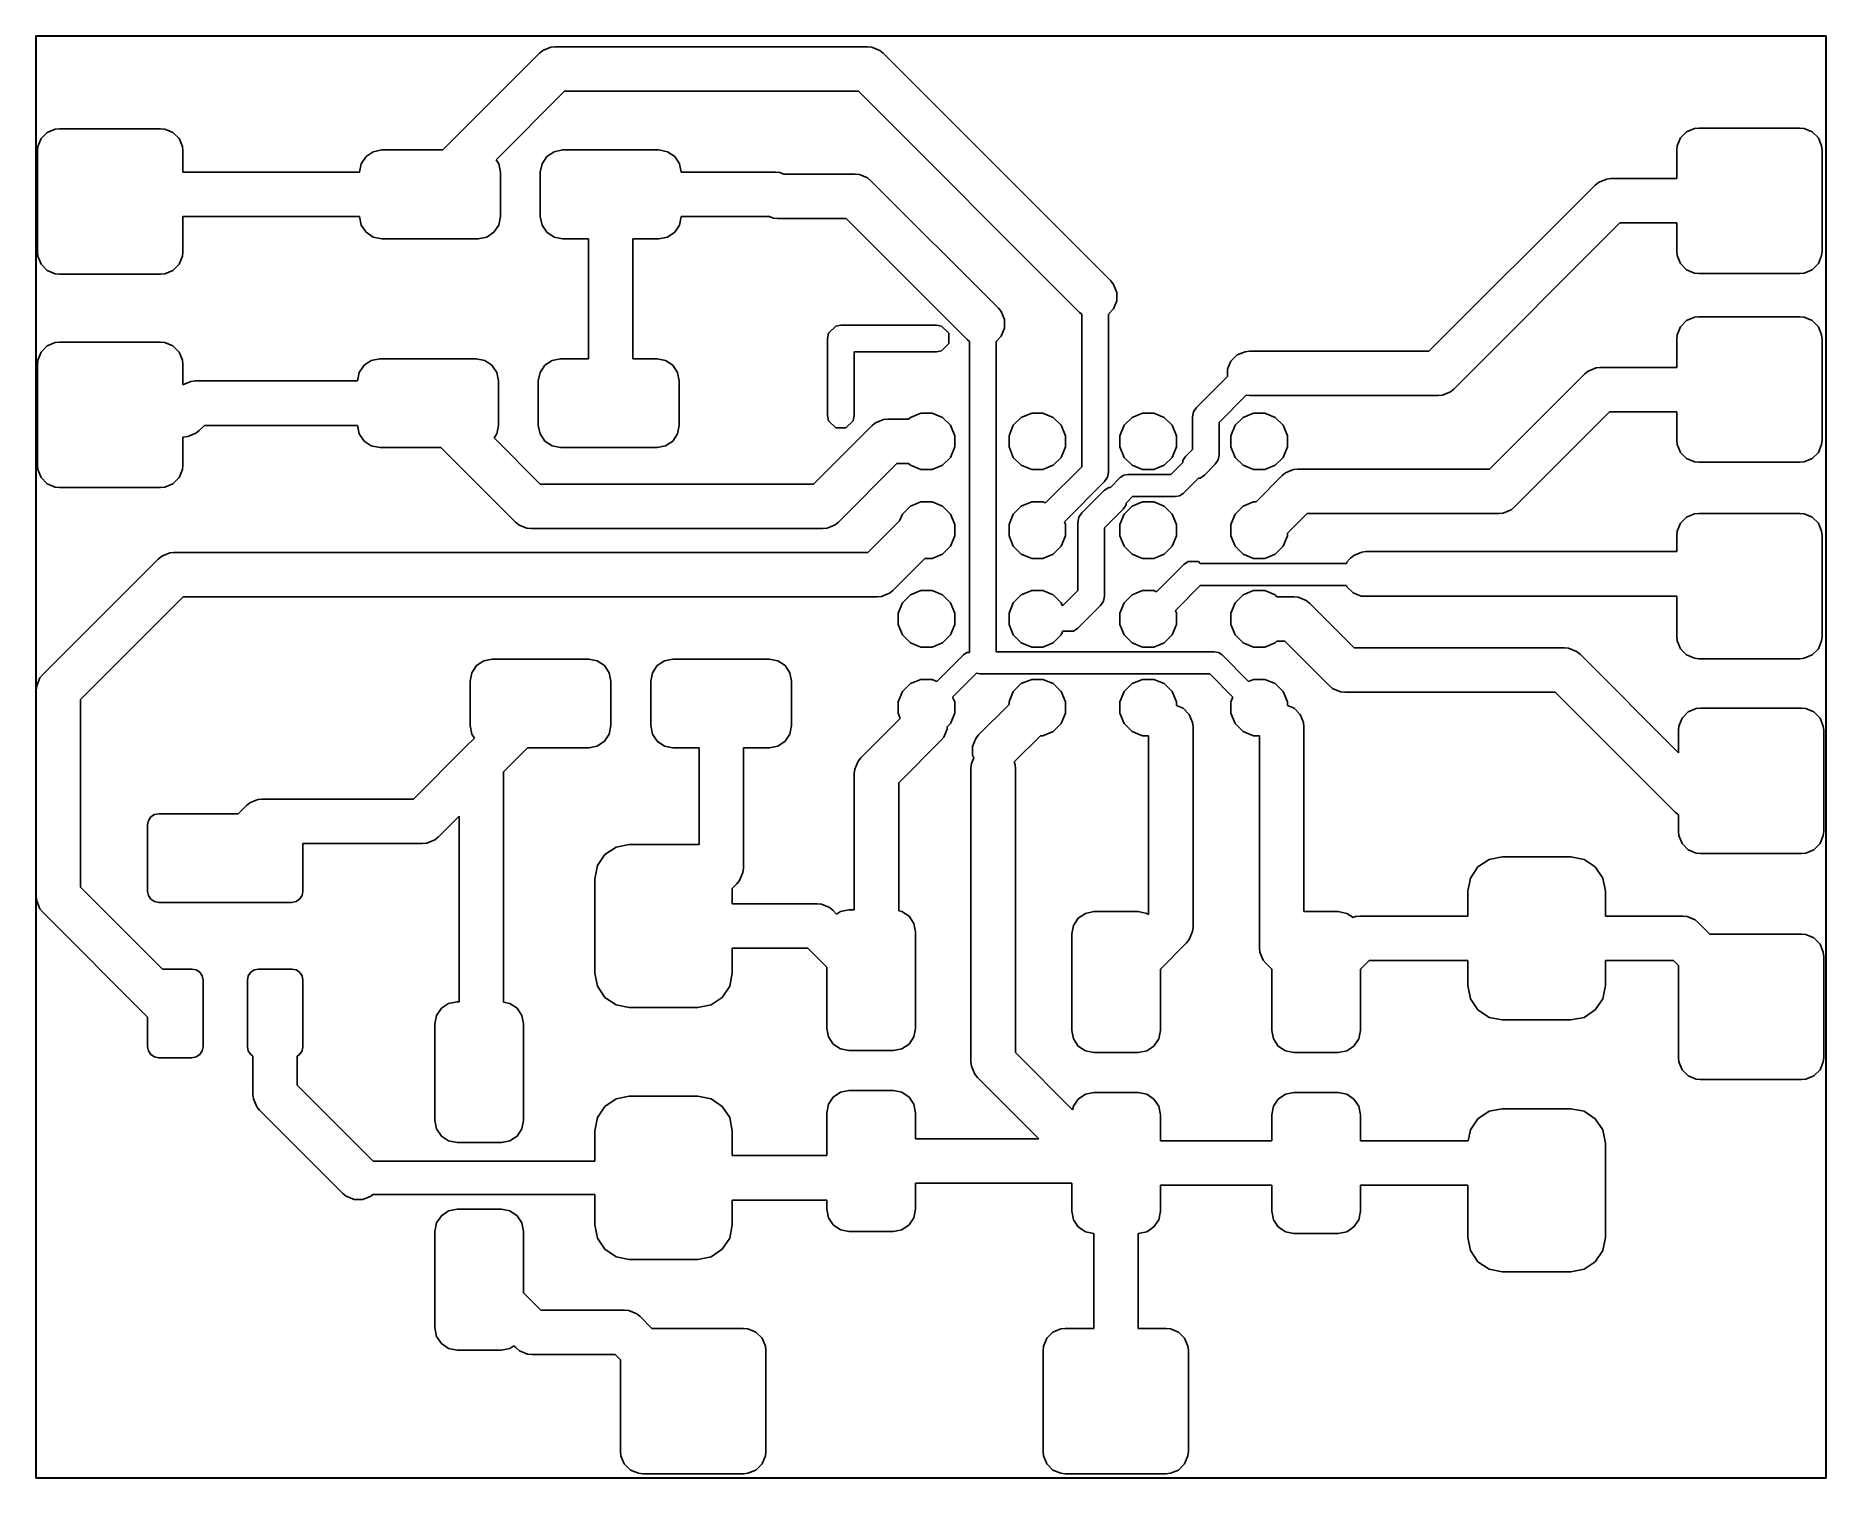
# Model space of a CAD drawing. Extents: x 149.47 to 157.54, y -96.06 to -89.56.
import ezdxf

# ---------------------------------------------------------------- set-up
doc = ezdxf.new("R2010")
doc.units = 0
doc.layers.add('BLACK', color=7, linetype='CONTINUOUS')

msp = doc.modelspace()

# ---------------------------------------------------------------- linework, layer by layer
at = {"layer": 'BLACK', "linetype": 'CONTINUOUS'}
for p, q in [((149.469, -89.556), (149.469038, -89.555809)), ((149.469, -89.556), (149.469038, -89.555809)), ((149.469, -96.055), (149.469, -89.556)), ((149.469, -96.055), (149.469, -89.556)), ((149.469038, -89.555809), (149.469309, -89.555538)), ((149.469038, -89.555809), (149.469309, -89.555538)), ((149.469309, -89.555538), (149.4695, -89.5555)), ((149.469309, -89.555538), (149.4695, -89.5555)), ((149.4695, -89.5555), (157.54, -89.5555)), ((149.4695, -89.5555), (157.54, -89.5555)), ((149.47, -89.5565), (149.47, -96.0545)), ((157.5395, -89.5565), (149.47, -89.5565)), ((149.47, -89.5565), (149.47, -96.0545)), ((157.5395, -89.5565), (149.47, -89.5565)), ((157.5395, -96.0545), (157.5395, -89.5565)), ((157.5395, -96.0545), (157.5395, -89.5565)), ((157.54, -89.5555), (157.540191, -89.555538)), ((157.54, -89.5555), (157.540191, -89.555538)), ((157.540191, -89.555538), (157.540462, -89.555809)), ((157.540191, -89.555538), (157.540462, -89.555809)), ((157.540462, -89.555809), (157.5405, -89.556)), ((157.540462, -89.555809), (157.5405, -89.556)), ((157.5405, -89.556), (157.5405, -96.055)), ((157.5405, -89.556), (157.5405, -96.055)), ((151.304578, -90.07), (151.74029, -89.634289)), ((151.74029, -89.634289), (151.755443, -89.621852)), ((151.755443, -89.621852), (151.791491, -89.606921)), ((151.791491, -89.606921), (151.811, -89.605)), ((151.811, -89.605), (153.219, -89.605)), ((153.219, -89.605), (153.238509, -89.606921)), ((153.238509, -89.606921), (153.274557, -89.621853)), ((153.274557, -89.621853), (153.289711, -89.634289)), ((153.289711, -89.634289), (154.315711, -90.660289)), ((151.852421, -89.805), (151.543792, -90.113629)), ((153.177578, -89.805), (151.852421, -89.805)), ((154.174289, -90.801711), (153.177578, -89.805)), ((149.493353, -90.018943), (149.520943, -89.991353)), ((149.520943, -89.991353), (149.556991, -89.976421)), ((149.556991, -89.976421), (149.5765, -89.9745)), ((149.5765, -89.9745), (150.0315, -89.9745)), ((150.0315, -89.9745), (150.051009, -89.976421)), ((150.051009, -89.976421), (150.087057, -89.991353)), ((150.087057, -89.991353), (150.114647, -90.018943)), ((156.883853, -90.015943), (156.911443, -89.988353)), ((156.911443, -89.988353), (156.947491, -89.973421)), ((156.947491, -89.973421), (156.967, -89.9715)), ((156.967, -89.9715), (157.422, -89.9715)), ((157.422, -89.9715), (157.441509, -89.973421)), ((157.441509, -89.973421), (157.477557, -89.988353)), ((157.477557, -89.988353), (157.505147, -90.015943)), ((149.4765, -90.0745), (149.478421, -90.054991)), ((149.4765, -90.5295), (149.4765, -90.0745)), ((149.478421, -90.054991), (149.493353, -90.018943)), ((150.114647, -90.018943), (150.129579, -90.054991)), ((150.129579, -90.054991), (150.1315, -90.0745)), ((150.1315, -90.0745), (150.1315, -90.17)), ((150.957789, -90.099289), (150.990232, -90.077612)), ((150.990232, -90.077612), (151.0285, -90.07)), ((151.0285, -90.07), (151.304578, -90.07)), ((151.772789, -90.099289), (151.805232, -90.077612)), ((151.805232, -90.077612), (151.8435, -90.07)), ((151.8435, -90.07), (152.2785, -90.07)), ((152.2785, -90.07), (152.316768, -90.077612)), ((152.316768, -90.077612), (152.349211, -90.099289)), ((156.867, -90.0715), (156.868921, -90.051991)), ((156.867, -90.199), (156.867, -90.0715)), ((156.868921, -90.051991), (156.883853, -90.015943)), ((157.505147, -90.015943), (157.520079, -90.051991)), ((157.520079, -90.051991), (157.522, -90.0715)), ((157.522, -90.0715), (157.522, -90.5265)), ((150.9285, -90.17), (150.936112, -90.131732)), ((150.936112, -90.131732), (150.957789, -90.099289)), ((151.543792, -90.113629), (151.555888, -90.131732)), ((151.555888, -90.131732), (151.5635, -90.17)), ((151.7435, -90.17), (151.751112, -90.131732)), ((151.751112, -90.131732), (151.772789, -90.099289)), ((152.349211, -90.099289), (152.370888, -90.131732)), ((152.370888, -90.131732), (152.3785, -90.17)), ((150.1315, -90.17), (150.9285, -90.17)), ((151.5635, -90.17), (151.5635, -90.37)), ((151.7435, -90.37), (151.7435, -90.17)), ((152.3785, -90.17), (152.804, -90.17)), ((152.804, -90.17), (152.823509, -90.171921)), ((152.823509, -90.171921), (152.840599, -90.179)), ((152.840599, -90.179), (153.163, -90.179)), ((153.163, -90.179), (153.182509, -90.180921)), ((153.182509, -90.180921), (153.218557, -90.195853)), ((153.218557, -90.195853), (153.233711, -90.208289)), ((153.233711, -90.208289), (153.808711, -90.783289)), ((155.749578, -90.977), (156.498289, -90.228289)), ((156.498289, -90.228289), (156.513443, -90.215853)), ((156.513443, -90.215853), (156.516847, -90.214443)), ((156.516847, -90.214443), (156.549491, -90.200921)), ((156.549491, -90.200921), (156.569, -90.199)), ((156.569, -90.199), (156.867, -90.199)), ((150.9285, -90.37), (150.1315, -90.37)), ((150.1315, -90.37), (150.1315, -90.5295)), ((150.936112, -90.408268), (150.9285, -90.37)), ((151.5635, -90.37), (151.555888, -90.408268)), ((151.751112, -90.408268), (151.7435, -90.37)), ((152.3785, -90.37), (152.370888, -90.408268)), ((152.776401, -90.37), (152.3785, -90.37)), ((152.793491, -90.377079), (152.776401, -90.37)), ((152.813, -90.379), (152.793491, -90.377079)), ((153.121578, -90.379), (152.813, -90.379)), ((153.667289, -90.924711), (153.121578, -90.379)), ((156.610422, -90.399), (155.861711, -91.147711)), ((156.867, -90.399), (156.610422, -90.399)), ((156.867, -90.5265), (156.867, -90.399)), ((150.957789, -90.440711), (150.936112, -90.408268)), ((150.990232, -90.462388), (150.957789, -90.440711)), ((151.0285, -90.47), (150.990232, -90.462388)), ((151.4635, -90.47), (151.0285, -90.47)), ((151.501768, -90.462388), (151.4635, -90.47)), ((151.534211, -90.440711), (151.501768, -90.462388)), ((151.555888, -90.408268), (151.534211, -90.440711)), ((151.772789, -90.440711), (151.751112, -90.408268)), ((151.805232, -90.462388), (151.772789, -90.440711)), ((151.8435, -90.47), (151.805232, -90.462388)), ((151.961, -90.47), (151.8435, -90.47)), ((151.961, -91.011), (151.961, -90.47)), ((152.2785, -90.47), (152.161, -90.47)), ((152.161, -90.47), (152.161, -91.011)), ((152.316768, -90.462388), (152.2785, -90.47)), ((152.349211, -90.440711), (152.316768, -90.462388)), ((152.370888, -90.408268), (152.349211, -90.440711)), ((149.478421, -90.549009), (149.4765, -90.5295)), ((149.493353, -90.585057), (149.478421, -90.549009)), ((150.129579, -90.549009), (150.114647, -90.585057)), ((150.1315, -90.5295), (150.129579, -90.549009)), ((156.868921, -90.546009), (156.867, -90.5265)), ((156.883853, -90.582057), (156.868921, -90.546009)), ((157.520079, -90.546009), (157.505147, -90.582057)), ((157.522, -90.5265), (157.520079, -90.546009)), ((149.520943, -90.612647), (149.493353, -90.585057)), ((149.556991, -90.627579), (149.520943, -90.612647)), ((149.5765, -90.6295), (149.556991, -90.627579)), ((150.0315, -90.6295), (149.5765, -90.6295)), ((150.051009, -90.627579), (150.0315, -90.6295)), ((150.087057, -90.612647), (150.051009, -90.627579)), ((150.114647, -90.585057), (150.087057, -90.612647)), ((156.911443, -90.609647), (156.883853, -90.582057)), ((156.947491, -90.624579), (156.911443, -90.609647)), ((156.967, -90.6265), (156.947491, -90.624579)), ((157.422, -90.6265), (156.967, -90.6265)), ((157.441509, -90.624579), (157.422, -90.6265)), ((157.477557, -90.609647), (157.441509, -90.624579)), ((157.505147, -90.582057), (157.477557, -90.609647)), ((154.315711, -90.660289), (154.328147, -90.675443)), ((154.328147, -90.675443), (154.343078, -90.711491)), ((154.343078, -90.711491), (154.343078, -90.750509)), ((153.808711, -90.783289), (153.821147, -90.798443)), ((153.821147, -90.798443), (153.836079, -90.834491)), ((154.185, -90.8105), (154.174289, -90.801711)), ((154.328147, -90.786557), (154.305, -90.809704)), ((154.343078, -90.750509), (154.328147, -90.786557)), ((153.042567, -90.896039), (153.075039, -90.863567)), ((153.075039, -90.863567), (153.098, -90.859)), ((153.098, -90.859), (153.529, -90.859)), ((153.529, -90.859), (153.551961, -90.863567)), ((153.551961, -90.863567), (153.584433, -90.896039)), ((153.836079, -90.873509), (153.821147, -90.909558)), ((153.836079, -90.834491), (153.836079, -90.873509)), ((154.185, -91.497147), (154.185, -90.8105)), ((154.305, -90.809704), (154.305, -91.522)), ((156.868921, -90.902491), (156.883853, -90.866443)), ((156.883853, -90.866443), (156.911443, -90.838853)), ((156.911443, -90.838853), (156.947491, -90.823921)), ((156.947491, -90.823921), (156.967, -90.822)), ((156.967, -90.822), (157.422, -90.822)), ((157.422, -90.822), (157.441509, -90.823921)), ((157.441509, -90.823921), (157.477557, -90.838853)), ((157.477557, -90.838853), (157.505147, -90.866443)), ((157.505147, -90.866443), (157.520079, -90.902491)), ((149.493353, -90.980443), (149.520943, -90.952853)), ((149.520943, -90.952853), (149.556991, -90.937921)), ((149.556991, -90.937921), (149.5765, -90.936)), ((149.5765, -90.936), (150.0315, -90.936)), ((150.0315, -90.936), (150.051009, -90.937921)), ((150.051009, -90.937921), (150.087057, -90.952853)), ((150.087057, -90.952853), (150.114647, -90.980443)), ((153.038, -90.919), (153.042567, -90.896039)), ((153.038, -91.267), (153.038, -90.919)), ((153.584433, -90.941961), (153.551961, -90.974433)), ((153.584433, -90.896039), (153.584433, -90.941961)), ((153.678, -90.9335), (153.667289, -90.924711)), ((153.678, -92.334), (153.678, -90.9335)), ((153.821147, -90.909558), (153.798, -90.932705)), ((153.798, -90.932705), (153.798, -92.331)), ((156.867, -90.922), (156.868921, -90.902491)), ((156.867, -91.0495), (156.867, -90.922)), ((157.520079, -90.902491), (157.522, -90.922)), ((157.522, -90.922), (157.522, -91.377)), ((149.4765, -91.036), (149.478421, -91.016491)), ((149.4765, -91.491), (149.4765, -91.036)), ((149.478421, -91.016491), (149.493353, -90.980443)), ((150.114647, -90.980443), (150.129579, -91.016491)), ((150.129579, -91.016491), (150.1315, -91.036)), ((150.1315, -91.036), (150.1315, -91.128215)), ((150.927112, -91.072732), (150.948789, -91.040289)), ((150.948789, -91.040289), (150.981232, -91.018612)), ((150.981232, -91.018612), (151.0195, -91.011)), ((151.0195, -91.011), (151.4545, -91.011)), ((151.4545, -91.011), (151.492768, -91.018612)), ((151.492768, -91.018612), (151.525211, -91.040289)), ((151.525211, -91.040289), (151.546888, -91.072732)), ((151.742112, -91.072732), (151.763789, -91.040289)), ((151.763789, -91.040289), (151.796232, -91.018612)), ((151.796232, -91.018612), (151.8345, -91.011)), ((151.8345, -91.011), (151.961, -91.011)), ((152.161, -91.011), (152.2695, -91.011)), ((152.2695, -91.011), (152.307768, -91.018612)), ((152.307768, -91.018612), (152.340211, -91.040289)), ((152.340211, -91.040289), (152.361888, -91.072732)), ((153.529, -90.979), (153.158, -90.979)), ((153.158, -90.979), (153.158, -91.267)), ((153.551961, -90.974433), (153.529, -90.979)), ((154.841921, -91.057491), (154.856853, -91.021443)), ((154.856853, -91.021443), (154.884443, -90.993853)), ((154.884443, -90.993853), (154.920491, -90.978921)), ((154.920491, -90.978921), (154.94, -90.977)), ((154.94, -90.977), (155.749578, -90.977)), ((150.131942, -91.127853), (150.1425, -91.123479)), ((150.1425, -91.123479), (150.167991, -91.112921)), ((150.167991, -91.112921), (150.1875, -91.111)), ((150.1875, -91.111), (150.9195, -91.111)), ((150.9195, -91.111), (150.927112, -91.072732)), ((151.546888, -91.072732), (151.5545, -91.111)), ((151.5545, -91.111), (151.5545, -91.311)), ((151.7345, -91.111), (151.742112, -91.072732)), ((151.7345, -91.311), (151.7345, -91.111)), ((152.361888, -91.072732), (152.3695, -91.111)), ((152.3695, -91.111), (152.3695, -91.311)), ((154.701574, -91.230574), (154.841921, -91.090226)), ((154.841921, -91.090226), (154.841921, -91.057491)), ((156.022578, -91.508), (156.451789, -91.078789)), ((156.451789, -91.078789), (156.466943, -91.066353)), ((156.466943, -91.066353), (156.502991, -91.051421)), ((156.502991, -91.051421), (156.5225, -91.0495)), ((156.5225, -91.0495), (156.867, -91.0495)), ((150.1315, -91.128215), (150.131942, -91.127853)), ((154.92621, -91.175642), (154.804, -91.297852)), ((154.94, -91.177), (154.92621, -91.175642)), ((155.791, -91.177), (154.94, -91.177)), ((155.810509, -91.175079), (155.791, -91.177)), ((155.846557, -91.160147), (155.810509, -91.175079)), ((155.861711, -91.147711), (155.846557, -91.160147)), ((153.042567, -91.289961), (153.038, -91.267)), ((153.158, -91.267), (153.153433, -91.289961)), ((153.254443, -91.299852), (153.290491, -91.284921)), ((153.290491, -91.284921), (153.31, -91.283)), ((153.31, -91.283), (153.403685, -91.283)), ((153.403685, -91.283), (153.411776, -91.274909)), ((153.411776, -91.274909), (153.458638, -91.255498)), ((153.458638, -91.255498), (153.509362, -91.255498)), ((153.509362, -91.255498), (153.556224, -91.274909)), ((153.556224, -91.274909), (153.592091, -91.310776)), ((153.875909, -91.310776), (153.911776, -91.274909)), ((153.911776, -91.274909), (153.958638, -91.255498)), ((153.958638, -91.255498), (154.009362, -91.255498)), ((154.009362, -91.255498), (154.056224, -91.274909)), ((154.056224, -91.274909), (154.092091, -91.310776)), ((154.375909, -91.310776), (154.411776, -91.274909)), ((154.411776, -91.274909), (154.458638, -91.255498)), ((154.458638, -91.255498), (154.509362, -91.255498)), ((154.509362, -91.255498), (154.556224, -91.274909)), ((154.556224, -91.274909), (154.592091, -91.310776)), ((154.684, -91.273), (154.688567, -91.250039)), ((154.684, -91.419147), (154.684, -91.273)), ((154.688567, -91.250039), (154.701574, -91.230574)), ((154.875909, -91.310776), (154.911776, -91.274909)), ((154.911776, -91.274909), (154.958638, -91.255498)), ((154.958638, -91.255498), (155.009362, -91.255498)), ((155.009362, -91.255498), (155.056224, -91.274909)), ((155.056224, -91.274909), (155.092091, -91.310776)), ((156.563922, -91.2495), (156.134711, -91.678711)), ((156.867, -91.2495), (156.563922, -91.2495)), ((156.867, -91.377), (156.867, -91.2495)), ((150.135, -91.3635), (150.1315, -91.3635)), ((150.1315, -91.3635), (150.1315, -91.491)), ((150.154509, -91.361579), (150.135, -91.3635)), ((150.190557, -91.346647), (150.154509, -91.361579)), ((150.205711, -91.334211), (150.190557, -91.346647)), ((150.228922, -91.311), (150.205711, -91.334211)), ((150.9195, -91.311), (150.228922, -91.311)), ((150.927112, -91.349268), (150.9195, -91.311)), ((150.948789, -91.381711), (150.927112, -91.349268)), ((151.546888, -91.349268), (151.534792, -91.36737)), ((151.534792, -91.36737), (151.743421, -91.576)), ((151.5545, -91.311), (151.546888, -91.349268)), ((151.742112, -91.349268), (151.7345, -91.311)), ((151.763789, -91.381711), (151.742112, -91.349268)), ((152.361888, -91.349268), (152.340211, -91.381711)), ((152.3695, -91.311), (152.361888, -91.349268)), ((152.975578, -91.576), (153.23929, -91.312289)), ((153.075039, -91.322433), (153.042567, -91.289961)), ((153.120961, -91.322433), (153.075039, -91.322433)), ((153.153433, -91.289961), (153.120961, -91.322433)), ((153.23929, -91.312289), (153.254443, -91.299852)), ((153.592091, -91.310776), (153.611502, -91.357638)), ((153.611502, -91.357638), (153.611502, -91.408362)), ((153.856498, -91.357638), (153.875909, -91.310776)), ((153.856498, -91.408362), (153.856498, -91.357638)), ((154.092091, -91.310776), (154.111502, -91.357638)), ((154.111502, -91.357638), (154.111502, -91.408362)), ((154.356498, -91.357638), (154.375909, -91.310776)), ((154.356498, -91.408362), (154.356498, -91.357638)), ((154.592091, -91.310776), (154.611502, -91.357638)), ((154.611502, -91.357638), (154.611502, -91.408362)), ((154.804, -91.297852), (154.804, -91.444)), ((154.856498, -91.357638), (154.875909, -91.310776)), ((154.856498, -91.408362), (154.856498, -91.357638)), ((155.092091, -91.310776), (155.111502, -91.357638)), ((155.111502, -91.357638), (155.111502, -91.408362)), ((150.981232, -91.403388), (150.948789, -91.381711)), ((151.0195, -91.411), (150.981232, -91.403388)), ((151.295578, -91.411), (151.0195, -91.411)), ((151.631289, -91.74671), (151.295578, -91.411)), ((151.796232, -91.403388), (151.763789, -91.381711)), ((151.8345, -91.411), (151.796232, -91.403388)), ((152.2695, -91.411), (151.8345, -91.411)), ((152.307768, -91.403388), (152.2695, -91.411)), ((152.340211, -91.381711), (152.307768, -91.403388)), ((153.611502, -91.408362), (153.592091, -91.455224)), ((153.875909, -91.455224), (153.856498, -91.408362)), ((154.111502, -91.408362), (154.092091, -91.455224)), ((154.375909, -91.455224), (154.356498, -91.408362)), ((154.611502, -91.408362), (154.592091, -91.455224)), ((154.652574, -91.450574), (154.684, -91.419147)), ((154.804, -91.444), (154.799433, -91.466961)), ((154.875909, -91.455224), (154.856498, -91.408362)), ((155.111502, -91.408362), (155.092091, -91.455224)), ((156.868921, -91.396509), (156.867, -91.377)), ((156.883853, -91.432557), (156.868921, -91.396509)), ((156.911443, -91.460147), (156.883853, -91.432557)), ((157.505147, -91.432557), (157.477557, -91.460147)), ((157.520079, -91.396509), (157.505147, -91.432557)), ((157.522, -91.377), (157.520079, -91.396509)), ((149.478421, -91.510509), (149.4765, -91.491)), ((149.493353, -91.546557), (149.478421, -91.510509)), ((150.129579, -91.510509), (150.114647, -91.546557)), ((150.1315, -91.491), (150.129579, -91.510509)), ((153.351421, -91.483), (153.087711, -91.746711)), ((153.403685, -91.483), (153.351421, -91.483)), ((153.411776, -91.491091), (153.403685, -91.483)), ((153.458638, -91.510502), (153.411776, -91.491091)), ((153.509362, -91.510502), (153.458638, -91.510502)), ((153.556224, -91.491091), (153.509362, -91.510502)), ((153.592091, -91.455224), (153.556224, -91.491091)), ((153.911776, -91.491091), (153.875909, -91.455224)), ((153.958638, -91.510502), (153.911776, -91.491091)), ((154.009362, -91.510502), (153.958638, -91.510502)), ((154.056224, -91.491091), (154.009362, -91.510502)), ((154.021586, -91.660561), (154.185, -91.497147)), ((154.092091, -91.455224), (154.056224, -91.491091)), ((154.305, -91.522), (154.300433, -91.544961)), ((154.411776, -91.491091), (154.375909, -91.455224)), ((154.458638, -91.510502), (154.411776, -91.491091)), ((154.509362, -91.510502), (154.458638, -91.510502)), ((154.556224, -91.491091), (154.509362, -91.510502)), ((154.592091, -91.455224), (154.556224, -91.491091)), ((154.58529, -91.532), (154.639567, -91.477723)), ((154.639567, -91.470039), (154.652574, -91.450574)), ((154.639567, -91.477723), (154.639567, -91.470039)), ((154.786426, -91.486427), (154.737426, -91.535426)), ((154.799433, -91.466961), (154.786426, -91.486427)), ((154.911776, -91.491091), (154.875909, -91.455224)), ((154.958638, -91.510502), (154.911776, -91.491091)), ((155.009362, -91.510502), (154.958638, -91.510502)), ((155.056224, -91.491091), (155.009362, -91.510502)), ((155.092091, -91.455224), (155.056224, -91.491091)), ((155.088289, -91.53729), (155.103442, -91.524853)), ((155.103442, -91.524853), (155.114, -91.520479)), ((155.114, -91.520479), (155.139491, -91.509921)), ((155.139491, -91.509921), (155.159, -91.508)), ((155.159, -91.508), (156.022578, -91.508)), ((156.947491, -91.475079), (156.911443, -91.460147)), ((156.967, -91.477), (156.947491, -91.475079)), ((157.422, -91.477), (156.967, -91.477)), ((157.441509, -91.475079), (157.422, -91.477)), ((157.477557, -91.460147), (157.441509, -91.475079)), ((149.520943, -91.574147), (149.493353, -91.546557)), ((149.556991, -91.589079), (149.520943, -91.574147)), ((149.5765, -91.591), (149.556991, -91.589079)), ((150.0315, -91.591), (149.5765, -91.591)), ((150.051009, -91.589079), (150.0315, -91.591)), ((150.087057, -91.574147), (150.051009, -91.589079)), ((150.114647, -91.546557), (150.087057, -91.574147)), ((151.743421, -91.576), (152.975578, -91.576)), ((154.287427, -91.564426), (154.106438, -91.745413)), ((154.184574, -91.705574), (154.286574, -91.603573)), ((154.286574, -91.603573), (154.306039, -91.590567)), ((154.300433, -91.544961), (154.287427, -91.564426)), ((154.306039, -91.590567), (154.313723, -91.590567)), ((154.313723, -91.590567), (154.357645, -91.546644)), ((154.357645, -91.546644), (154.373866, -91.535806)), ((154.373866, -91.535806), (154.393, -91.532)), ((154.393, -91.532), (154.58529, -91.532)), ((154.710277, -91.548433), (154.641355, -91.617355)), ((154.717961, -91.548433), (154.710277, -91.548433)), ((154.737426, -91.535426), (154.717961, -91.548433)), ((154.97008, -91.655498), (155.088289, -91.53729)), ((153.375909, -91.710776), (153.411776, -91.674909)), ((153.411776, -91.674909), (153.458638, -91.655498)), ((153.458638, -91.655498), (153.509362, -91.655498)), ((153.509362, -91.655498), (153.556224, -91.674909)), ((153.556224, -91.674909), (153.592091, -91.710776)), ((153.875909, -91.710776), (153.911776, -91.674909)), ((153.911776, -91.674909), (153.958638, -91.655498)), ((153.958638, -91.655498), (154.009362, -91.655498)), ((154.009362, -91.655498), (154.021586, -91.660561)), ((154.371427, -91.688426), (154.287, -91.772852)), ((154.384433, -91.668961), (154.371427, -91.688426)), ((154.375909, -91.710776), (154.411776, -91.674909)), ((154.413711, -91.632), (154.384433, -91.661277)), ((154.384433, -91.661277), (154.384433, -91.668961)), ((154.411776, -91.674909), (154.458638, -91.655498)), ((154.606, -91.632), (154.413711, -91.632)), ((154.458638, -91.655498), (154.509362, -91.655498)), ((154.509362, -91.655498), (154.556224, -91.674909)), ((154.556224, -91.674909), (154.592091, -91.710776)), ((154.625134, -91.628194), (154.606, -91.632)), ((154.641355, -91.617355), (154.625134, -91.628194)), ((154.875909, -91.710776), (154.911776, -91.674909)), ((154.911776, -91.674909), (154.958638, -91.655498)), ((154.958638, -91.655498), (154.97008, -91.655498)), ((156.119557, -91.691147), (156.083509, -91.706079)), ((156.134711, -91.678711), (156.119557, -91.691147)), ((151.646442, -91.759147), (151.631289, -91.74671)), ((151.648596, -91.760039), (151.646442, -91.759147)), ((151.682491, -91.774079), (151.648596, -91.760039)), ((153.072557, -91.759147), (153.036509, -91.774079)), ((153.087711, -91.746711), (153.072557, -91.759147)), ((153.220578, -91.884), (153.363256, -91.741321)), ((153.363256, -91.741321), (153.375909, -91.710776)), ((153.592091, -91.710776), (153.611502, -91.757638)), ((153.611502, -91.757638), (153.611502, -91.808362)), ((153.856498, -91.757638), (153.875909, -91.710776)), ((153.856498, -91.808362), (153.856498, -91.757638)), ((154.106438, -91.745413), (154.111502, -91.757638)), ((154.111502, -91.757638), (154.111502, -91.808362)), ((154.167, -91.748), (154.171567, -91.725039)), ((154.167, -92.055148), (154.167, -91.748)), ((154.171567, -91.725039), (154.184574, -91.705574)), ((154.287, -91.772852), (154.287, -92.08)), ((154.356498, -91.757638), (154.375909, -91.710776)), ((154.356498, -91.808362), (154.356498, -91.757638)), ((154.592091, -91.710776), (154.611502, -91.757638)), ((154.611502, -91.757638), (154.611502, -91.808362)), ((154.856498, -91.757638), (154.875909, -91.710776)), ((154.856498, -91.808362), (154.856498, -91.757638)), ((155.200421, -91.708), (155.111502, -91.796919)), ((156.064, -91.708), (155.200421, -91.708)), ((156.083509, -91.706079), (156.064, -91.708)), ((156.868921, -91.787991), (156.883853, -91.751943)), ((156.883853, -91.751943), (156.911443, -91.724353)), ((156.911443, -91.724353), (156.947491, -91.709421)), ((156.947491, -91.709421), (156.967, -91.7075)), ((156.967, -91.7075), (157.422, -91.7075)), ((157.422, -91.7075), (157.441509, -91.709421)), ((157.441509, -91.709421), (157.477557, -91.724353)), ((157.477557, -91.724353), (157.505147, -91.751943)), ((157.505147, -91.751943), (157.520079, -91.787991)), ((151.702, -91.776), (151.682491, -91.774079)), ((153.017, -91.776), (151.702, -91.776)), ((153.036509, -91.774079), (153.017, -91.776)), ((153.611502, -91.808362), (153.592091, -91.855224)), ((153.875909, -91.855224), (153.856498, -91.808362)), ((154.111502, -91.808362), (154.092091, -91.855224)), ((154.375909, -91.855224), (154.356498, -91.808362)), ((154.611502, -91.808362), (154.592091, -91.855224)), ((154.875909, -91.855224), (154.856498, -91.808362)), ((155.111502, -91.808362), (155.092091, -91.855224)), ((155.111502, -91.796919), (155.111502, -91.808362)), ((156.867, -91.8075), (156.868921, -91.787991)), ((156.867, -91.88), (156.867, -91.8075)), ((157.520079, -91.787991), (157.522, -91.8075)), ((157.522, -91.8075), (157.522, -92.2625)), ((149.500289, -92.434289), (150.021289, -91.91329)), ((150.021289, -91.91329), (150.036442, -91.900853)), ((150.036442, -91.900853), (150.047, -91.896479)), ((150.047, -91.896479), (150.072491, -91.885921)), ((150.072491, -91.885921), (150.092, -91.884)), ((150.092, -91.884), (153.220578, -91.884)), ((153.47692, -91.910502), (153.332711, -92.054711)), ((153.509362, -91.910502), (153.47692, -91.910502)), ((153.556224, -91.891091), (153.509362, -91.910502)), ((153.592091, -91.855224), (153.556224, -91.891091)), ((153.911776, -91.891091), (153.875909, -91.855224)), ((153.958638, -91.910502), (153.911776, -91.891091)), ((154.009362, -91.910502), (153.958638, -91.910502)), ((154.056224, -91.891091), (154.009362, -91.910502)), ((154.092091, -91.855224), (154.056224, -91.891091)), ((154.411776, -91.891091), (154.375909, -91.855224)), ((154.458638, -91.910502), (154.411776, -91.891091)), ((154.509362, -91.910502), (154.458638, -91.910502)), ((154.556224, -91.891091), (154.509362, -91.910502)), ((154.592091, -91.855224), (154.556224, -91.891091)), ((154.644573, -91.937574), (154.664039, -91.924567)), ((154.664039, -91.924567), (154.709961, -91.924567)), ((154.709961, -91.924567), (154.718394, -91.933)), ((154.718394, -91.933), (155.377551, -91.933)), ((154.911776, -91.891091), (154.875909, -91.855224)), ((154.958638, -91.910502), (154.911776, -91.891091)), ((155.009362, -91.910502), (154.958638, -91.910502)), ((155.056224, -91.891091), (155.009362, -91.910502)), ((155.092091, -91.855224), (155.056224, -91.891091)), ((155.377551, -91.933), (155.379853, -91.927443)), ((155.379853, -91.927443), (155.392289, -91.912289)), ((155.392289, -91.912289), (155.39529, -91.909289)), ((155.39529, -91.909289), (155.410443, -91.896852)), ((155.410443, -91.896852), (155.446491, -91.881921)), ((155.446491, -91.881921), (155.466, -91.88)), ((155.466, -91.88), (156.867, -91.88)), ((154.521586, -92.060561), (154.644573, -91.937574)), ((150.133421, -92.084), (149.671, -92.546421)), ((153.262, -92.084), (150.133421, -92.084)), ((153.281509, -92.082079), (153.262, -92.084)), ((153.317557, -92.067147), (153.281509, -92.082079)), ((153.332711, -92.054711), (153.317557, -92.067147)), ((153.375909, -92.110776), (153.411776, -92.074909)), ((153.411776, -92.074909), (153.458638, -92.055498)), ((153.458638, -92.055498), (153.509362, -92.055498)), ((153.509362, -92.055498), (153.556224, -92.074909)), ((153.556224, -92.074909), (153.592091, -92.110776)), ((153.875909, -92.110776), (153.911776, -92.074909)), ((153.911776, -92.074909), (153.958638, -92.055498)), ((153.958638, -92.055498), (154.009362, -92.055498)), ((154.009362, -92.055498), (154.056224, -92.074909)), ((154.056224, -92.074909), (154.092091, -92.110776)), ((154.097738, -92.124409), (154.167, -92.055148)), ((154.287, -92.08), (154.282433, -92.102961)), ((154.375909, -92.110776), (154.411776, -92.074909)), ((154.411776, -92.074909), (154.458638, -92.055498)), ((154.458638, -92.055498), (154.509362, -92.055498)), ((154.509362, -92.055498), (154.521586, -92.060561)), ((154.718853, -92.033), (154.606438, -92.145413)), ((155.377551, -92.033), (154.718853, -92.033)), ((154.875909, -92.110776), (154.911776, -92.074909)), ((154.911776, -92.074909), (154.958638, -92.055498)), ((154.958638, -92.055498), (155.009362, -92.055498)), ((155.009362, -92.055498), (155.056224, -92.074909)), ((155.056224, -92.074909), (155.064315, -92.083)), ((155.064315, -92.083), (155.141, -92.083)), ((155.141, -92.083), (155.160509, -92.084921)), ((155.160509, -92.084921), (155.196557, -92.099853)), ((155.379853, -92.038557), (155.377551, -92.033)), ((155.407443, -92.066147), (155.379853, -92.038557)), ((155.443491, -92.081079), (155.407443, -92.066147)), ((155.482509, -92.081079), (155.443491, -92.081079)), ((155.485114, -92.08), (155.482509, -92.081079)), ((156.867, -92.08), (155.485114, -92.08)), ((156.867, -92.2625), (156.867, -92.08)), ((153.356498, -92.157638), (153.375909, -92.110776)), ((153.356498, -92.208362), (153.356498, -92.157638)), ((153.592091, -92.110776), (153.611502, -92.157638)), ((153.611502, -92.157638), (153.611502, -92.208362)), ((153.856498, -92.157638), (153.875909, -92.110776)), ((153.856498, -92.208362), (153.856498, -92.157638)), ((154.092091, -92.110776), (154.097738, -92.124409)), ((154.269426, -92.122426), (154.166426, -92.225426)), ((154.282433, -92.102961), (154.269426, -92.122426)), ((154.356498, -92.157638), (154.375909, -92.110776)), ((154.356498, -92.208362), (154.356498, -92.157638)), ((154.606438, -92.145413), (154.611502, -92.157638)), ((154.611502, -92.157638), (154.611502, -92.208362)), ((154.856498, -92.157638), (154.875909, -92.110776)), ((154.856498, -92.208362), (154.856498, -92.157638)), ((155.196557, -92.099853), (155.211711, -92.112289)), ((155.211711, -92.112289), (155.412422, -92.313)), ((153.375909, -92.255224), (153.356498, -92.208362)), ((153.411776, -92.291091), (153.375909, -92.255224)), ((153.592091, -92.255224), (153.556224, -92.291091)), ((153.611502, -92.208362), (153.592091, -92.255224)), ((153.875909, -92.255224), (153.856498, -92.208362)), ((153.911776, -92.291091), (153.875909, -92.255224)), ((154.092091, -92.255224), (154.056224, -92.291091)), ((154.099629, -92.237023), (154.092091, -92.255224)), ((154.101039, -92.238433), (154.099629, -92.237023)), ((154.146961, -92.238433), (154.101039, -92.238433)), ((154.166426, -92.225426), (154.146961, -92.238433)), ((154.375909, -92.255224), (154.356498, -92.208362)), ((154.411776, -92.291091), (154.375909, -92.255224)), ((154.592091, -92.255224), (154.556224, -92.291091)), ((154.611502, -92.208362), (154.592091, -92.255224)), ((154.875909, -92.255224), (154.856498, -92.208362)), ((154.911776, -92.291091), (154.875909, -92.255224)), ((153.458638, -92.310502), (153.411776, -92.291091)), ((153.509362, -92.310502), (153.458638, -92.310502)), ((153.556224, -92.291091), (153.509362, -92.310502)), ((153.650645, -92.345645), (153.666866, -92.334806)), ((153.666866, -92.334806), (153.67816, -92.334806)), ((153.67816, -92.334806), (153.678, -92.334)), ((153.798, -92.331), (154.782, -92.331)), ((153.958638, -92.310502), (153.911776, -92.291091)), ((154.009362, -92.310502), (153.958638, -92.310502)), ((154.056224, -92.291091), (154.009362, -92.310502)), ((154.458638, -92.310502), (154.411776, -92.291091)), ((154.509362, -92.310502), (154.458638, -92.310502)), ((154.556224, -92.291091), (154.509362, -92.310502)), ((154.782, -92.331), (154.801134, -92.334806)), ((154.801134, -92.334806), (154.817355, -92.345645)), ((154.958638, -92.310502), (154.911776, -92.291091)), ((155.009362, -92.310502), (154.958638, -92.310502)), ((155.056224, -92.291091), (155.009362, -92.310502)), ((155.064315, -92.283), (155.056224, -92.291091)), ((155.099578, -92.283), (155.064315, -92.283)), ((155.300289, -92.483711), (155.099578, -92.283)), ((155.412422, -92.313), (156.36, -92.313)), ((156.36, -92.313), (156.379509, -92.314921)), ((156.379509, -92.314921), (156.415557, -92.329853)), ((156.415557, -92.329853), (156.430711, -92.342289)), ((156.868921, -92.282009), (156.867, -92.2625)), ((156.883853, -92.318057), (156.868921, -92.282009)), ((156.911443, -92.345647), (156.883853, -92.318057)), ((157.505147, -92.318057), (157.477557, -92.345647)), ((157.520079, -92.282009), (157.505147, -92.318057)), ((157.522, -92.2625), (157.520079, -92.282009)), ((151.434112, -92.425732), (151.455789, -92.393289)), ((151.455789, -92.393289), (151.488232, -92.371612)), ((151.488232, -92.371612), (151.5265, -92.364)), ((151.5265, -92.364), (151.9615, -92.364)), ((151.9615, -92.364), (151.999768, -92.371612)), ((151.999768, -92.371612), (152.032211, -92.393289)), ((152.032211, -92.393289), (152.053888, -92.425732)), ((152.249112, -92.425732), (152.270789, -92.393289)), ((152.270789, -92.393289), (152.303232, -92.371612)), ((152.303232, -92.371612), (152.3415, -92.364)), ((152.3415, -92.364), (152.7765, -92.364)), ((152.7765, -92.364), (152.814768, -92.371612)), ((152.814768, -92.371612), (152.847211, -92.393289)), ((152.847211, -92.393289), (152.868888, -92.425732)), ((153.531586, -92.464703), (153.650645, -92.345645)), ((154.817355, -92.345645), (154.936413, -92.464703)), ((156.430711, -92.342289), (156.8745, -92.786078)), ((156.947491, -92.360579), (156.911443, -92.345647)), ((156.967, -92.3625), (156.947491, -92.360579)), ((157.422, -92.3625), (156.967, -92.3625)), ((157.441509, -92.360579), (157.422, -92.3625)), ((157.477557, -92.345647), (157.441509, -92.360579)), ((149.471, -92.505), (149.472921, -92.485491)), ((149.472921, -92.485491), (149.487853, -92.449443)), ((149.487853, -92.449443), (149.500289, -92.434289)), ((151.4265, -92.464), (151.434112, -92.425732)), ((151.4265, -92.664), (151.4265, -92.464)), ((152.053888, -92.425732), (152.0615, -92.464)), ((152.0615, -92.464), (152.0615, -92.664)), ((152.2415, -92.464), (152.249112, -92.425732)), ((152.2415, -92.664), (152.2415, -92.464)), ((152.868888, -92.425732), (152.8765, -92.464)), ((152.8765, -92.464), (152.8765, -92.664)), ((153.375909, -92.510776), (153.411776, -92.474909)), ((153.411776, -92.474909), (153.458638, -92.455498)), ((153.458638, -92.455498), (153.509362, -92.455498)), ((153.509362, -92.455498), (153.531586, -92.464703)), ((153.709744, -92.427965), (153.602296, -92.535413)), ((153.725, -92.431), (153.709744, -92.427965)), ((154.76129, -92.431), (153.725, -92.431)), ((153.875909, -92.510776), (153.911776, -92.474909)), ((153.911776, -92.474909), (153.958638, -92.455498)), ((153.958638, -92.455498), (154.009362, -92.455498)), ((154.009362, -92.455498), (154.056224, -92.474909)), ((154.056224, -92.474909), (154.092091, -92.510776)), ((154.375909, -92.510776), (154.411776, -92.474909)), ((154.411776, -92.474909), (154.458638, -92.455498)), ((154.458638, -92.455498), (154.509362, -92.455498)), ((154.509362, -92.455498), (154.556224, -92.474909)), ((154.556224, -92.474909), (154.592091, -92.510776)), ((154.865703, -92.535413), (154.76129, -92.431)), ((154.936413, -92.464703), (154.958638, -92.455498)), ((154.958638, -92.455498), (155.009362, -92.455498)), ((155.009362, -92.455498), (155.056224, -92.474909)), ((155.056224, -92.474909), (155.092091, -92.510776)), ((155.315443, -92.496147), (155.300289, -92.483711)), ((155.351491, -92.511079), (155.315443, -92.496147)), ((149.471, -93.434), (149.471, -92.505)), ((149.671, -92.546421), (149.671, -93.392578)), ((153.356498, -92.557638), (153.375909, -92.510776)), ((153.356498, -92.608362), (153.356498, -92.557638)), ((153.602296, -92.535413), (153.611502, -92.557638)), ((153.611502, -92.557638), (153.611502, -92.608362)), ((153.719289, -92.706289), (153.856498, -92.56908)), ((153.856498, -92.557638), (153.875909, -92.510776)), ((153.856498, -92.56908), (153.856498, -92.557638)), ((154.092091, -92.510776), (154.111502, -92.557638)), ((154.111502, -92.557638), (154.111502, -92.608362)), ((154.356498, -92.557638), (154.375909, -92.510776)), ((154.356498, -92.608362), (154.356498, -92.557638)), ((154.592091, -92.510776), (154.611502, -92.557638)), ((154.611502, -92.557638), (154.611502, -92.573403)), ((154.611502, -92.573403), (154.641557, -92.585853)), ((154.856498, -92.557638), (154.865703, -92.535413)), ((154.856498, -92.608362), (154.856498, -92.557638)), ((155.092091, -92.510776), (155.111502, -92.557638)), ((155.111502, -92.557638), (155.111502, -92.573403)), ((155.111502, -92.573403), (155.141557, -92.585853)), ((155.371, -92.513), (155.351491, -92.511079)), ((156.318578, -92.513), (155.371, -92.513)), ((156.859789, -93.054211), (156.318578, -92.513)), ((153.188289, -92.809289), (153.36608, -92.631497)), ((153.36608, -92.631497), (153.356498, -92.608362)), ((153.592091, -92.655224), (153.577079, -92.670236)), ((153.611502, -92.608362), (153.592091, -92.655224)), ((154.092091, -92.655224), (154.056224, -92.691091)), ((154.111502, -92.608362), (154.092091, -92.655224)), ((154.375909, -92.655224), (154.356498, -92.608362)), ((154.411776, -92.691091), (154.375909, -92.655224)), ((154.641557, -92.585853), (154.669147, -92.613443)), ((154.669147, -92.613443), (154.684079, -92.649491)), ((154.684079, -92.649491), (154.686, -92.669)), ((154.875909, -92.655224), (154.856498, -92.608362)), ((154.911776, -92.691091), (154.875909, -92.655224)), ((155.141557, -92.585853), (155.169147, -92.613443)), ((155.169147, -92.613443), (155.184079, -92.649491)), ((155.184079, -92.649491), (155.186, -92.669)), ((156.876421, -92.665991), (156.891353, -92.629943)), ((156.891353, -92.629943), (156.918943, -92.602353)), ((156.918943, -92.602353), (156.954991, -92.587421)), ((156.954991, -92.587421), (156.9745, -92.5855)), ((156.9745, -92.5855), (157.4295, -92.5855)), ((157.4295, -92.5855), (157.449009, -92.587421)), ((157.449009, -92.587421), (157.485057, -92.602353)), ((157.485057, -92.602353), (157.512647, -92.629943)), ((157.512647, -92.629943), (157.527579, -92.665991)), ((151.406289, -92.760289), (151.446207, -92.72037)), ((151.434112, -92.702268), (151.4265, -92.664)), ((151.446207, -92.72037), (151.434112, -92.702268)), ((152.032211, -92.734711), (151.999768, -92.756388)), ((152.053888, -92.702268), (152.032211, -92.734711)), ((152.0615, -92.664), (152.053888, -92.702268)), ((152.249112, -92.702268), (152.2415, -92.664)), ((152.270789, -92.734711), (152.249112, -92.702268)), ((152.303232, -92.756388), (152.270789, -92.734711)), ((152.847211, -92.734711), (152.814768, -92.756388)), ((152.868888, -92.702268), (152.847211, -92.734711)), ((152.8765, -92.664), (152.868888, -92.702268)), ((153.549711, -92.730711), (153.359, -92.921422)), ((153.562147, -92.715557), (153.549711, -92.730711)), ((153.577079, -92.679509), (153.562147, -92.715557)), ((153.577079, -92.670236), (153.577079, -92.679509)), ((153.691921, -92.757491), (153.706853, -92.721443)), ((153.706853, -92.721443), (153.719289, -92.706289)), ((153.997919, -92.710502), (153.880399, -92.828022)), ((154.009362, -92.710502), (153.997919, -92.710502)), ((154.056224, -92.691091), (154.009362, -92.710502)), ((154.458638, -92.710502), (154.411776, -92.691091)), ((154.486, -92.710502), (154.458638, -92.710502)), ((154.486, -93.515946), (154.486, -92.710502)), ((154.686, -92.669), (154.686, -93.573)), ((154.958638, -92.710502), (154.911776, -92.691091)), ((154.986, -92.710502), (154.958638, -92.710502)), ((154.986, -93.665), (154.986, -92.710502)), ((155.186, -92.669), (155.186, -93.5025)), ((156.8745, -92.6855), (156.876421, -92.665991)), ((156.8745, -92.786078), (156.8745, -92.6855)), ((157.527579, -92.665991), (157.5295, -92.6855)), ((157.5295, -92.6855), (157.5295, -93.1405)), ((151.171578, -92.995), (151.406289, -92.760289)), ((151.685422, -92.764), (151.577, -92.872422)), ((151.9615, -92.764), (151.685422, -92.764)), ((151.999768, -92.756388), (151.9615, -92.764)), ((152.3415, -92.764), (152.303232, -92.756388)), ((152.459, -92.764), (152.3415, -92.764)), ((152.459, -93.200494), (152.459, -92.764)), ((152.7765, -92.764), (152.659, -92.764)), ((152.659, -92.764), (152.659, -93.307)), ((152.814768, -92.756388), (152.7765, -92.764)), ((153.175853, -92.824443), (153.188289, -92.809289)), ((153.686921, -92.834491), (153.697287, -92.809464)), ((153.691921, -92.796509), (153.691921, -92.757491)), ((153.697287, -92.809464), (153.691921, -92.796509)), ((151.577, -92.872422), (151.577, -93.91029)), ((153.159, -92.88), (153.160921, -92.860491)), ((153.159, -93.4935), (153.159, -92.88)), ((153.160921, -92.860491), (153.175853, -92.824443)), ((153.685, -92.854), (153.686921, -92.834491)), ((153.685, -94.179), (153.685, -92.854)), ((153.880399, -92.828022), (153.883079, -92.834491)), ((153.883079, -92.834491), (153.885, -92.854)), ((153.885, -92.854), (153.885, -94.137578)), ((153.359, -92.921422), (153.359, -93.498273)), ((150.003866, -93.064806), (150.023, -93.061)), ((150.023, -93.061), (150.381579, -93.061)), ((150.381579, -93.061), (150.418289, -93.02429)), ((150.418289, -93.02429), (150.433442, -93.011853)), ((150.433442, -93.011853), (150.444, -93.007479)), ((150.444, -93.007479), (150.469491, -92.996921)), ((150.469491, -92.996921), (150.489, -92.995)), ((150.489, -92.995), (151.171578, -92.995)), ((156.8745, -93.066283), (156.859789, -93.054211)), ((149.973, -93.111), (149.976806, -93.091866)), ((149.973, -93.411), (149.973, -93.111)), ((149.976806, -93.091866), (149.987645, -93.075645)), ((149.987645, -93.075645), (150.003866, -93.064806)), ((151.377, -93.072421), (151.283711, -93.165711)), ((151.377, -93.9085), (151.377, -93.072421)), ((156.8745, -93.1405), (156.8745, -93.066283)), ((156.876421, -93.160009), (156.8745, -93.1405)), ((157.5295, -93.1405), (157.527579, -93.160009)), ((151.213, -93.195), (150.673, -93.195)), ((150.673, -93.195), (150.673, -93.411)), ((151.232509, -93.193079), (151.213, -93.195)), ((151.268557, -93.178147), (151.232509, -93.193079)), ((151.283711, -93.165711), (151.268557, -93.178147)), ((152.034398, -93.244898), (152.084684, -93.211299)), ((152.084684, -93.211299), (152.144, -93.1995)), ((152.144, -93.1995), (152.454, -93.1995)), ((152.454, -93.1995), (152.459, -93.200494)), ((156.891353, -93.196057), (156.876421, -93.160009)), ((156.918943, -93.223647), (156.891353, -93.196057)), ((156.954991, -93.238579), (156.918943, -93.223647)), ((157.485057, -93.223647), (157.449009, -93.238579)), ((157.512647, -93.196057), (157.485057, -93.223647)), ((157.527579, -93.160009), (157.512647, -93.196057)), ((151.989, -93.3545), (152.000799, -93.295184)), ((152.000799, -93.295184), (152.034398, -93.244898)), ((155.936799, -93.351184), (155.970398, -93.300898)), ((155.970398, -93.300898), (156.020684, -93.267299)), ((156.020684, -93.267299), (156.08, -93.2555)), ((156.08, -93.2555), (156.39, -93.2555)), ((156.39, -93.2555), (156.449316, -93.267299)), ((156.449316, -93.267299), (156.499602, -93.300898)), ((156.499602, -93.300898), (156.533201, -93.351184)), ((156.9745, -93.2405), (156.954991, -93.238579)), ((157.4295, -93.2405), (156.9745, -93.2405)), ((157.449009, -93.238579), (157.4295, -93.2405)), ((151.989, -93.7795), (151.989, -93.3545)), ((152.629711, -93.37771), (152.609, -93.398421)), ((152.642148, -93.362557), (152.629711, -93.37771)), ((152.657079, -93.326509), (152.642148, -93.362557)), ((152.659, -93.307), (152.657079, -93.326509)), ((155.925, -93.4105), (155.936799, -93.351184)), ((156.533201, -93.351184), (156.545, -93.4105)), ((149.472921, -93.453509), (149.471, -93.434)), ((149.487853, -93.489557), (149.472921, -93.453509)), ((149.671, -93.392578), (150.039421, -93.761)), ((149.976806, -93.430134), (149.973, -93.411)), ((149.987645, -93.446355), (149.976806, -93.430134)), ((150.003866, -93.457194), (149.987645, -93.446355)), ((150.023, -93.461), (150.003866, -93.457194)), ((150.623, -93.461), (150.023, -93.461)), ((150.642134, -93.457194), (150.623, -93.461)), ((150.658355, -93.446355), (150.642134, -93.457194)), ((150.669194, -93.430134), (150.658355, -93.446355)), ((150.673, -93.411), (150.669194, -93.430134)), ((152.609, -93.398421), (152.609, -93.467)), ((152.609, -93.467), (152.991, -93.467)), ((152.991, -93.467), (153.010509, -93.468921)), ((155.925, -93.523), (155.925, -93.4105)), ((156.545, -93.4105), (156.545, -93.523)), ((149.500289, -93.504711), (149.487853, -93.489557)), ((149.973, -93.977421), (149.500289, -93.504711)), ((153.010509, -93.468921), (153.046557, -93.483853)), ((153.046557, -93.483853), (153.061711, -93.496289)), ((153.061711, -93.496289), (153.078629, -93.513207)), ((153.078629, -93.513207), (153.096732, -93.501112)), ((153.096732, -93.501112), (153.135, -93.4935)), ((153.135, -93.4935), (153.159, -93.4935)), ((153.359, -93.498273), (153.373268, -93.501112)), ((153.373268, -93.501112), (153.405711, -93.522789)), ((153.405711, -93.522789), (153.427388, -93.555232)), ((154.146612, -93.564232), (154.168289, -93.531789)), ((154.168289, -93.531789), (154.200732, -93.510112)), ((154.200732, -93.510112), (154.239, -93.5025)), ((154.239, -93.5025), (154.439, -93.5025)), ((154.439, -93.5025), (154.477268, -93.510112)), ((154.477268, -93.510112), (154.486, -93.515946)), ((155.186, -93.5025), (155.341, -93.5025)), ((155.341, -93.5025), (155.379268, -93.510112)), ((155.379268, -93.510112), (155.40796, -93.529283)), ((155.40796, -93.529283), (155.418491, -93.524921)), ((155.418491, -93.524921), (155.438, -93.523)), ((155.438, -93.523), (155.925, -93.523)), ((156.545, -93.523), (156.8935, -93.523)), ((156.8935, -93.523), (156.913009, -93.524921)), ((156.913009, -93.524921), (156.949057, -93.539853)), ((156.949057, -93.539853), (156.964211, -93.552289)), ((153.427388, -93.555232), (153.435, -93.5935)), ((153.435, -93.5935), (153.435, -94.0285)), ((154.139, -93.6025), (154.146612, -93.564232)), ((154.139, -94.0375), (154.139, -93.6025)), ((154.669147, -93.628557), (154.656711, -93.643711)), ((154.684079, -93.592509), (154.669147, -93.628557)), ((154.686, -93.573), (154.684079, -93.592509)), ((156.964211, -93.552289), (157.015922, -93.604)), ((157.015922, -93.604), (157.4295, -93.604)), ((157.4295, -93.604), (157.449009, -93.605921)), ((157.449009, -93.605921), (157.485057, -93.620853)), ((157.485057, -93.620853), (157.512647, -93.648443)), ((152.949578, -93.667), (152.609, -93.667)), ((152.609, -93.667), (152.609, -93.7795)), ((153.035, -93.752422), (152.949578, -93.667)), ((154.656711, -93.643711), (154.539, -93.761422)), ((154.987921, -93.684509), (154.986, -93.665)), ((155.002853, -93.720557), (154.987921, -93.684509)), ((157.512647, -93.648443), (157.527579, -93.684491)), ((157.527579, -93.684491), (157.5295, -93.704)), ((157.5295, -93.704), (157.5295, -94.159)), ((150.039421, -93.761), (150.173, -93.761)), ((150.173, -93.761), (150.192134, -93.764806)), ((150.192134, -93.764806), (150.208355, -93.775645)), ((150.208355, -93.775645), (150.219194, -93.791866)), ((150.426806, -93.791866), (150.437645, -93.775645)), ((150.437645, -93.775645), (150.453866, -93.764806)), ((150.453866, -93.764806), (150.473, -93.761)), ((150.473, -93.761), (150.623, -93.761)), ((150.623, -93.761), (150.642134, -93.764806)), ((150.642134, -93.764806), (150.658355, -93.775645)), ((150.658355, -93.775645), (150.669194, -93.791866)), ((152.000799, -93.838816), (151.989, -93.7795)), ((152.609, -93.7795), (152.597201, -93.838816)), ((153.035, -94.0285), (153.035, -93.752422)), ((154.539, -93.761422), (154.539, -94.0375)), ((155.015289, -93.735711), (155.002853, -93.720557)), ((155.041, -93.761422), (155.015289, -93.735711)), ((155.041, -94.0375), (155.041, -93.761422)), ((155.479422, -93.723), (155.441, -93.761422)), ((155.441, -93.761422), (155.441, -94.0375)), ((155.925, -93.723), (155.479422, -93.723)), ((155.925, -93.8355), (155.925, -93.723)), ((156.852078, -93.723), (156.545, -93.723)), ((156.545, -93.723), (156.545, -93.8355)), ((156.8745, -93.745422), (156.852078, -93.723)), ((156.8745, -94.159), (156.8745, -93.745422)), ((150.219194, -93.791866), (150.223, -93.811)), ((150.223, -93.811), (150.223, -94.111)), ((150.423, -93.811), (150.426806, -93.791866)), ((150.423, -94.111), (150.423, -93.811)), ((150.669194, -93.791866), (150.673, -93.811)), ((150.673, -93.811), (150.673, -94.111)), ((152.034398, -93.889102), (152.000799, -93.838816)), ((152.597201, -93.838816), (152.563602, -93.889102)), ((155.936799, -93.894816), (155.925, -93.8355)), ((156.545, -93.8355), (156.533201, -93.894816)), ((151.275612, -93.970232), (151.297289, -93.937789)), ((151.297289, -93.937789), (151.329732, -93.916112)), ((151.329732, -93.916112), (151.368, -93.9085)), ((151.368, -93.9085), (151.377, -93.9085)), ((151.577, -93.91029), (151.606268, -93.916112)), ((151.606268, -93.916112), (151.638711, -93.937789)), ((151.638711, -93.937789), (151.660388, -93.970232)), ((152.084684, -93.922701), (152.034398, -93.889102)), ((152.144, -93.9345), (152.084684, -93.922701)), ((152.454, -93.9345), (152.144, -93.9345)), ((152.513316, -93.922701), (152.454, -93.9345)), ((152.563602, -93.889102), (152.513316, -93.922701)), ((155.970398, -93.945102), (155.936799, -93.894816)), ((156.020684, -93.978701), (155.970398, -93.945102)), ((156.499602, -93.945102), (156.449316, -93.978701)), ((156.533201, -93.894816), (156.499602, -93.945102)), ((149.973, -94.111), (149.973, -93.977421)), ((151.268, -94.0085), (151.275612, -93.970232)), ((151.268, -94.4435), (151.268, -94.0085)), ((151.660388, -93.970232), (151.668, -94.0085)), ((151.668, -94.0085), (151.668, -94.4435)), ((153.042612, -94.066768), (153.035, -94.0285)), ((153.435, -94.0285), (153.427388, -94.066768)), ((156.08, -93.9905), (156.020684, -93.978701)), ((156.39, -93.9905), (156.08, -93.9905)), ((156.449316, -93.978701), (156.39, -93.9905)), ((149.976806, -94.130134), (149.973, -94.111)), ((150.223, -94.111), (150.219194, -94.130134)), ((150.426806, -94.130134), (150.423, -94.111)), ((150.673, -94.111), (150.669194, -94.130134)), ((153.064289, -94.099211), (153.042612, -94.066768)), ((153.096732, -94.120888), (153.064289, -94.099211)), ((153.405711, -94.099211), (153.373268, -94.120888)), ((153.427388, -94.066768), (153.405711, -94.099211)), ((154.146612, -94.075768), (154.139, -94.0375)), ((154.168289, -94.108211), (154.146612, -94.075768)), ((154.200732, -94.129888), (154.168289, -94.108211)), ((154.509711, -94.108211), (154.477268, -94.129888)), ((154.531388, -94.075768), (154.509711, -94.108211)), ((154.539, -94.0375), (154.531388, -94.075768)), ((155.048612, -94.075768), (155.041, -94.0375)), ((155.070289, -94.108211), (155.048612, -94.075768)), ((155.102732, -94.129888), (155.070289, -94.108211)), ((155.411711, -94.108211), (155.379268, -94.129888)), ((155.433388, -94.075768), (155.411711, -94.108211)), ((155.441, -94.0375), (155.433388, -94.075768)), ((149.987645, -94.146355), (149.976806, -94.130134)), ((150.003866, -94.157194), (149.987645, -94.146355)), ((150.023, -94.161), (150.003866, -94.157194)), ((150.173, -94.161), (150.023, -94.161)), ((150.192134, -94.157194), (150.173, -94.161)), ((150.208355, -94.146355), (150.192134, -94.157194)), ((150.219194, -94.130134), (150.208355, -94.146355)), ((150.437645, -94.146355), (150.426806, -94.130134)), ((150.448, -94.153274), (150.437645, -94.146355)), ((150.448, -94.326), (150.448, -94.153274)), ((150.658355, -94.146355), (150.648, -94.153274)), ((150.648, -94.153274), (150.648, -94.284578)), ((150.669194, -94.130134), (150.658355, -94.146355)), ((153.135, -94.1285), (153.096732, -94.120888)), ((153.335, -94.1285), (153.135, -94.1285)), ((153.373268, -94.120888), (153.335, -94.1285)), ((153.686921, -94.198509), (153.685, -94.179)), ((153.885, -94.137578), (154.1433, -94.395879)), ((154.239, -94.1375), (154.200732, -94.129888)), ((154.439, -94.1375), (154.239, -94.1375)), ((154.477268, -94.129888), (154.439, -94.1375)), ((155.141, -94.1375), (155.102732, -94.129888)), ((155.341, -94.1375), (155.141, -94.1375)), ((155.379268, -94.129888), (155.341, -94.1375)), ((156.876421, -94.178509), (156.8745, -94.159)), ((156.891353, -94.214557), (156.876421, -94.178509)), ((157.527579, -94.178509), (157.512647, -94.214557)), ((157.5295, -94.159), (157.527579, -94.178509)), ((153.701853, -94.234557), (153.686921, -94.198509)), ((153.714289, -94.249711), (153.701853, -94.234557)), ((153.990579, -94.526), (153.714289, -94.249711)), ((156.918943, -94.242147), (156.891353, -94.214557)), ((156.954991, -94.257079), (156.918943, -94.242147)), ((156.9745, -94.259), (156.954991, -94.257079)), ((157.4295, -94.259), (156.9745, -94.259)), ((157.449009, -94.257079), (157.4295, -94.259)), ((157.485057, -94.242147), (157.449009, -94.257079)), ((157.512647, -94.214557), (157.485057, -94.242147)), ((150.449921, -94.345509), (150.448, -94.326)), ((150.464853, -94.381557), (150.449921, -94.345509)), ((150.648, -94.284578), (150.990421, -94.627)), ((152.034398, -94.379898), (152.084684, -94.346299)), ((152.084684, -94.346299), (152.144, -94.3345)), ((152.144, -94.3345), (152.454, -94.3345)), ((152.454, -94.3345), (152.513316, -94.346299)), ((152.513316, -94.346299), (152.563602, -94.379898)), ((153.042612, -94.370232), (153.064289, -94.337789)), ((153.064289, -94.337789), (153.096732, -94.316112)), ((153.096732, -94.316112), (153.135, -94.3085)), ((153.135, -94.3085), (153.335, -94.3085)), ((153.335, -94.3085), (153.373268, -94.316112)), ((153.373268, -94.316112), (153.405711, -94.337789)), ((153.405711, -94.337789), (153.427388, -94.370232)), ((154.146612, -94.379232), (154.168289, -94.346789)), ((154.168289, -94.346789), (154.200732, -94.325112)), ((154.200732, -94.325112), (154.239, -94.3175)), ((154.239, -94.3175), (154.439, -94.3175)), ((154.439, -94.3175), (154.477268, -94.325112)), ((154.477268, -94.325112), (154.509711, -94.346789)), ((154.509711, -94.346789), (154.531388, -94.379232)), ((155.048612, -94.379232), (155.070289, -94.346789)), ((155.070289, -94.346789), (155.102732, -94.325112)), ((155.102732, -94.325112), (155.141, -94.3175)), ((155.141, -94.3175), (155.341, -94.3175)), ((155.341, -94.3175), (155.379268, -94.325112)), ((155.379268, -94.325112), (155.411711, -94.346789)), ((155.411711, -94.346789), (155.433388, -94.379232)), ((150.477289, -94.396711), (150.464853, -94.381557)), ((150.853289, -94.77271), (150.477289, -94.396711)), ((151.989, -94.4895), (152.000799, -94.430184)), ((152.000799, -94.430184), (152.034398, -94.379898)), ((152.563602, -94.379898), (152.597201, -94.430184)), ((152.597201, -94.430184), (152.609, -94.4895)), ((153.035, -94.4085), (153.042612, -94.370232)), ((153.035, -94.602), (153.035, -94.4085)), ((153.427388, -94.370232), (153.435, -94.4085)), ((153.435, -94.4085), (153.435, -94.526)), ((154.1433, -94.395879), (154.146612, -94.379232)), ((154.531388, -94.379232), (154.539, -94.4175)), ((154.539, -94.4175), (154.539, -94.535)), ((155.041, -94.4175), (155.048612, -94.379232)), ((155.041, -94.535), (155.041, -94.4175)), ((155.433388, -94.379232), (155.441, -94.4175)), ((155.441, -94.4175), (155.441, -94.535)), ((155.936799, -94.486184), (155.970398, -94.435898)), ((155.970398, -94.435898), (156.020684, -94.402299)), ((156.020684, -94.402299), (156.08, -94.3905)), ((156.08, -94.3905), (156.39, -94.3905)), ((156.39, -94.3905), (156.449316, -94.402299)), ((156.449316, -94.402299), (156.499602, -94.435898)), ((156.499602, -94.435898), (156.533201, -94.486184)), ((151.275612, -94.481768), (151.268, -94.4435)), ((151.297289, -94.514211), (151.275612, -94.481768)), ((151.329732, -94.535888), (151.297289, -94.514211)), ((151.638711, -94.514211), (151.606268, -94.535888)), ((151.660388, -94.481768), (151.638711, -94.514211)), ((151.668, -94.4435), (151.660388, -94.481768)), ((151.989, -94.627), (151.989, -94.4895)), ((152.609, -94.4895), (152.609, -94.602)), ((155.927089, -94.535), (155.936799, -94.486184)), ((156.533201, -94.486184), (156.545, -94.5455)), ((151.368, -94.5435), (151.329732, -94.535888)), ((151.568, -94.5435), (151.368, -94.5435)), ((151.606268, -94.535888), (151.568, -94.5435)), ((153.435, -94.526), (153.990579, -94.526)), ((154.539, -94.535), (155.041, -94.535)), ((155.441, -94.535), (155.927089, -94.535)), ((156.545, -94.5455), (156.545, -94.9705)), ((150.990421, -94.627), (151.989, -94.627)), ((152.609, -94.602), (153.035, -94.602)), ((154.139, -94.726), (153.435, -94.726)), ((153.435, -94.726), (153.435, -94.8435)), ((154.139, -94.8525), (154.139, -94.726)), ((155.041, -94.735), (154.539, -94.735)), ((154.539, -94.735), (154.539, -94.8525)), ((155.041, -94.8525), (155.041, -94.735)), ((155.925, -94.735), (155.441, -94.735)), ((155.441, -94.735), (155.441, -94.8525)), ((155.925, -94.9705), (155.925, -94.735)), ((150.868442, -94.785147), (150.853289, -94.77271)), ((150.904491, -94.800078), (150.868442, -94.785147)), ((150.943509, -94.800078), (150.904491, -94.800078)), ((150.979557, -94.785147), (150.943509, -94.800078)), ((150.987704, -94.777), (150.979557, -94.785147)), ((151.989, -94.777), (150.987704, -94.777)), ((151.989, -94.9145), (151.989, -94.777)), ((153.035, -94.802), (152.609, -94.802)), ((152.609, -94.802), (152.609, -94.9145)), ((153.035, -94.8435), (153.035, -94.802)), ((151.268, -94.9435), (151.275612, -94.905232)), ((151.275612, -94.905232), (151.297289, -94.872789)), ((151.297289, -94.872789), (151.329732, -94.851112)), ((151.329732, -94.851112), (151.368, -94.8435)), ((151.368, -94.8435), (151.568, -94.8435)), ((151.568, -94.8435), (151.606268, -94.851112)), ((151.606268, -94.851112), (151.638711, -94.872789)), ((151.638711, -94.872789), (151.660388, -94.905232)), ((151.660388, -94.905232), (151.668, -94.9435)), ((152.000799, -94.973816), (151.989, -94.9145)), ((152.609, -94.9145), (152.597201, -94.973816)), ((153.042612, -94.881768), (153.035, -94.8435)), ((153.064289, -94.914211), (153.042612, -94.881768)), ((153.096732, -94.935888), (153.064289, -94.914211)), ((153.405711, -94.914211), (153.373268, -94.935888)), ((153.427388, -94.881768), (153.405711, -94.914211)), ((153.435, -94.8435), (153.427388, -94.881768)), ((154.146612, -94.890768), (154.139, -94.8525)), ((154.168289, -94.923211), (154.146612, -94.890768)), ((154.531388, -94.890768), (154.509711, -94.923211)), ((154.539, -94.8525), (154.531388, -94.890768)), ((155.048612, -94.890768), (155.041, -94.8525)), ((155.070289, -94.923211), (155.048612, -94.890768)), ((155.433388, -94.890768), (155.411711, -94.923211)), ((155.441, -94.8525), (155.433388, -94.890768)), ((151.268, -95.3785), (151.268, -94.9435)), ((151.668, -94.9435), (151.668, -95.219578)), ((152.034398, -95.024102), (152.000799, -94.973816)), ((152.597201, -94.973816), (152.563602, -95.024102)), ((153.135, -94.9435), (153.096732, -94.935888)), ((153.335, -94.9435), (153.135, -94.9435)), ((153.373268, -94.935888), (153.335, -94.9435)), ((154.200732, -94.944888), (154.168289, -94.923211)), ((154.239, -94.9525), (154.200732, -94.944888)), ((154.239, -95.3805), (154.239, -94.9525)), ((154.477268, -94.944888), (154.439, -94.9525)), ((154.439, -94.9525), (154.439, -95.3805)), ((154.509711, -94.923211), (154.477268, -94.944888)), ((155.102732, -94.944888), (155.070289, -94.923211)), ((155.141, -94.9525), (155.102732, -94.944888)), ((155.341, -94.9525), (155.141, -94.9525)), ((155.379268, -94.944888), (155.341, -94.9525)), ((155.411711, -94.923211), (155.379268, -94.944888)), ((155.936799, -95.029816), (155.925, -94.9705)), ((156.545, -94.9705), (156.533201, -95.029816)), ((152.084684, -95.057701), (152.034398, -95.024102)), ((152.144, -95.0695), (152.084684, -95.057701)), ((152.454, -95.0695), (152.144, -95.0695)), ((152.513316, -95.057701), (152.454, -95.0695)), ((152.563602, -95.024102), (152.513316, -95.057701)), ((155.970398, -95.080102), (155.936799, -95.029816)), ((156.020684, -95.113701), (155.970398, -95.080102)), ((156.499602, -95.080102), (156.449316, -95.113701)), ((156.533201, -95.029816), (156.499602, -95.080102)), ((156.08, -95.1255), (156.020684, -95.113701)), ((156.39, -95.1255), (156.08, -95.1255)), ((156.449316, -95.113701), (156.39, -95.1255)), ((151.668, -95.219578), (151.746421, -95.298)), ((151.746421, -95.298), (152.1225, -95.298)), ((152.1225, -95.298), (152.142009, -95.299921)), ((152.142009, -95.299921), (152.178057, -95.314853)), ((152.178057, -95.314853), (152.193211, -95.327289)), ((151.275612, -95.416768), (151.268, -95.3785)), ((152.193211, -95.327289), (152.246422, -95.3805)), ((152.246422, -95.3805), (152.66, -95.3805)), ((152.66, -95.3805), (152.679509, -95.382421)), ((152.679509, -95.382421), (152.715557, -95.397353)), ((152.715557, -95.397353), (152.743147, -95.424943)), ((154.026853, -95.424943), (154.054443, -95.397353)), ((154.054443, -95.397353), (154.090491, -95.382421)), ((154.090491, -95.382421), (154.11, -95.3805)), ((154.11, -95.3805), (154.239, -95.3805)), ((154.439, -95.3805), (154.565, -95.3805)), ((154.565, -95.3805), (154.584509, -95.382421)), ((154.584509, -95.382421), (154.620557, -95.397353)), ((154.620557, -95.397353), (154.648147, -95.424943)), ((151.297289, -95.449211), (151.275612, -95.416768)), ((151.329732, -95.470888), (151.297289, -95.449211)), ((151.368, -95.4785), (151.329732, -95.470888)), ((151.568, -95.4785), (151.368, -95.4785)), ((151.606268, -95.470888), (151.568, -95.4785)), ((151.624371, -95.458792), (151.606268, -95.470888)), ((151.63429, -95.468711), (151.624371, -95.458792)), ((151.649443, -95.481148), (151.63429, -95.468711)), ((151.685491, -95.496079), (151.649443, -95.481148)), ((152.743147, -95.424943), (152.758079, -95.460991)), ((152.758079, -95.460991), (152.76, -95.4805)), ((152.76, -95.4805), (152.76, -95.9355)), ((154.01, -95.4805), (154.011921, -95.460991)), ((154.01, -95.9355), (154.01, -95.4805)), ((154.011921, -95.460991), (154.026853, -95.424943)), ((154.648147, -95.424943), (154.663079, -95.460991)), ((154.663079, -95.460991), (154.665, -95.4805)), ((154.665, -95.4805), (154.665, -95.9355)), ((151.705, -95.498), (151.685491, -95.496079)), ((152.081078, -95.498), (151.705, -95.498)), ((152.105, -95.521922), (152.081078, -95.498)), ((152.105, -95.9355), (152.105, -95.521922)), ((152.106921, -95.955009), (152.105, -95.9355)), ((152.121853, -95.991057), (152.106921, -95.955009)), ((152.758079, -95.955009), (152.743147, -95.991057)), ((152.76, -95.9355), (152.758079, -95.955009)), ((154.011921, -95.955009), (154.01, -95.9355)), ((154.026853, -95.991057), (154.011921, -95.955009)), ((154.663079, -95.955009), (154.648147, -95.991057)), ((154.665, -95.9355), (154.663079, -95.955009)), ((152.149443, -96.018647), (152.121853, -95.991057)), ((152.185491, -96.033579), (152.149443, -96.018647)), ((152.205, -96.0355), (152.185491, -96.033579)), ((152.66, -96.0355), (152.205, -96.0355)), ((152.679509, -96.033579), (152.66, -96.0355)), ((152.715557, -96.018647), (152.679509, -96.033579)), ((152.743147, -95.991057), (152.715557, -96.018647)), ((154.054443, -96.018647), (154.026853, -95.991057)), ((154.090491, -96.033579), (154.054443, -96.018647)), ((154.11, -96.0355), (154.090491, -96.033579)), ((154.565, -96.0355), (154.11, -96.0355)), ((154.584509, -96.033579), (154.565, -96.0355)), ((154.620557, -96.018647), (154.584509, -96.033579)), ((154.648147, -95.991057), (154.620557, -96.018647)), ((149.469038, -96.055191), (149.469, -96.055)), ((149.469038, -96.055191), (149.469, -96.055)), ((149.469309, -96.055462), (149.469038, -96.055191)), ((149.469309, -96.055462), (149.469038, -96.055191)), ((149.4695, -96.0555), (149.469309, -96.055462)), ((149.4695, -96.0555), (149.469309, -96.055462)), ((157.54, -96.0555), (149.4695, -96.0555)), ((157.54, -96.0555), (149.4695, -96.0555)), ((149.47, -96.0545), (157.5395, -96.0545)), ((149.47, -96.0545), (157.5395, -96.0545)), ((157.540191, -96.055462), (157.54, -96.0555)), ((157.540191, -96.055462), (157.54, -96.0555)), ((157.540462, -96.055191), (157.540191, -96.055462)), ((157.540462, -96.055191), (157.540191, -96.055462)), ((157.5405, -96.055), (157.540462, -96.055191)), ((157.5405, -96.055), (157.540462, -96.055191))]:
    msp.add_line(p, q, dxfattribs=at)

doc.saveas('drawing.dxf')
